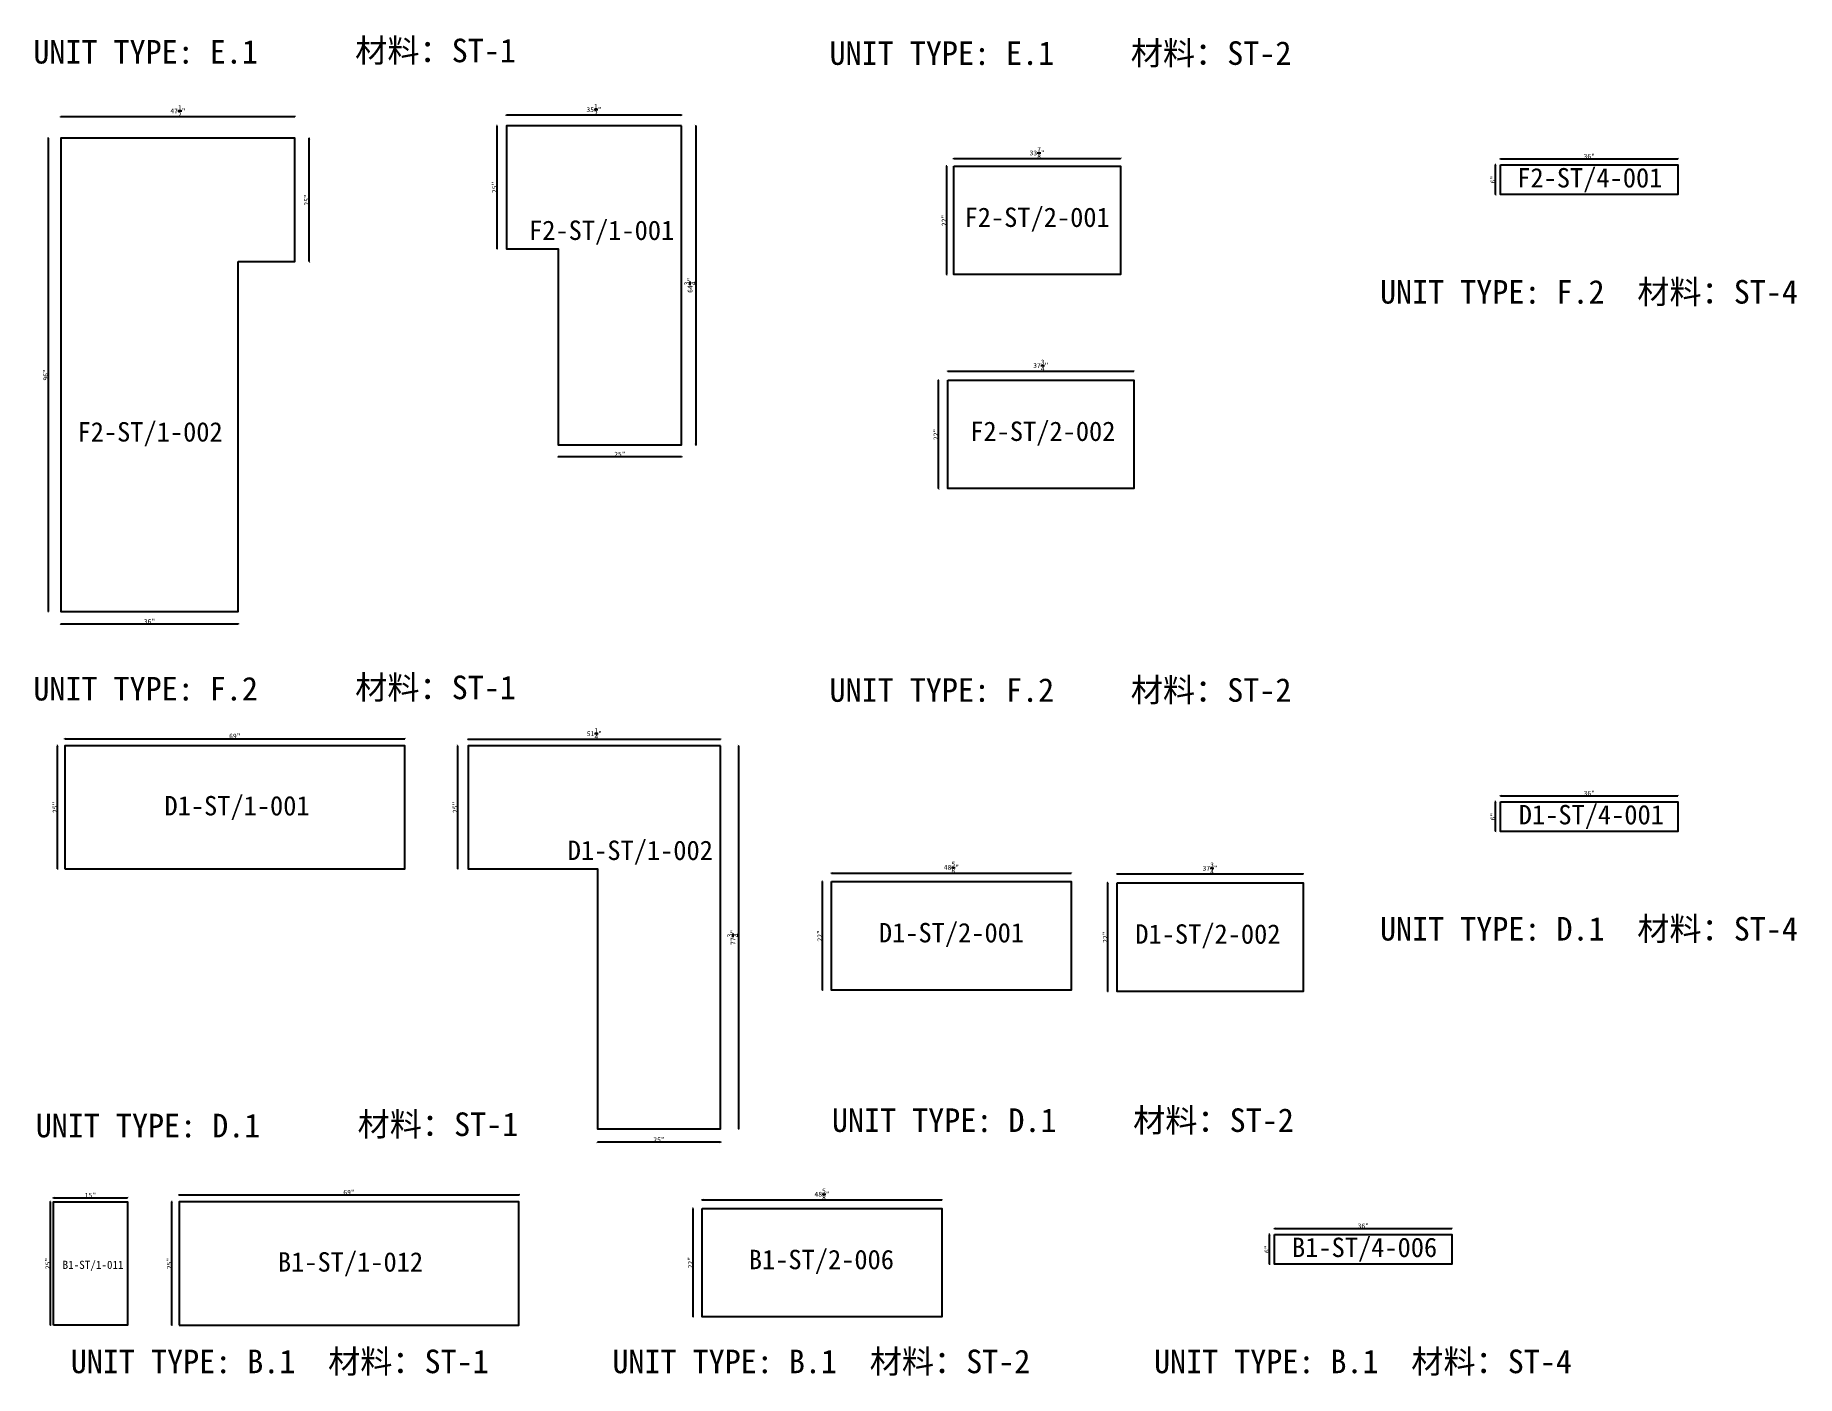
# Model space of a CAD drawing. Header units: millimetres. Extents: x -46962 to 137822, y -48342 to 2116.
# Drawn here: x -46822 to -37741, y -16131 to -9224 of the extents above; entities that cross this region are included whole.
import ezdxf
from ezdxf.enums import TextEntityAlignment as Align

# ---------------------------------------------------------------- set-up
doc = ezdxf.new("R2010")
doc.units = ezdxf.units.MM
doc.layers.add('COUNTERTOP_NUMBER', color=3, linetype='Continuous')
doc.layers.add('COUNTERTOPS', color=7, linetype='Continuous')
doc.styles.add('样式 1', font='')
doc.styles.get('样式 1').set_extended_font_data('NSimSun')
doc.dimstyles.new('副本 ISO-25', dxfattribs={"dimtxt": 25, "dimasz": 10, "dimexe": 1.5, "dimexo": 0.5, "dimtad": 1, "dimlfac": 0.03937, "dimlunit": 5, "dimtxsty": '样式 1', "dimblk": 'ARCHTICK', "dimcen": 2.5, "dimclrd": 256, "dimclrt": 1, "dimazin": 3, "dimtfac": 1, "dimtmove": 0, "dimatfit": 3, "dimfxlon": 1})

msp = doc.modelspace()

# ---------------------------------------------------------------- texts
at = {"style": '样式 1'}
for s, p in [('UNIT TYPE: E.1', (-46831.71, -9369.488)), ('材料：ST-1', (-45172.423, -9362.833)), ('UNIT TYPE: E.1', (-42727.3, -9376.266)), ('材料：ST-2', (-41174.575, -9376.266)), ('UNIT TYPE: F.2', (-39889.784, -10606.516)), ('材料：ST-4', (-38563.503, -10606.516)), ('UNIT TYPE: F.2', (-46831.71, -12651.545)), ('材料：ST-1', (-45172.423, -12644.889)), ('材料：ST-2', (-41174.575, -12658.322)), ('UNIT TYPE: F.2', (-42727.3, -12658.322)), ('UNIT TYPE: D.1', (-39889.784, -13888.572)), ('材料：ST-4', (-38563.503, -13888.572)), ('UNIT TYPE: D.1', (-46819.369, -14902.675)), ('材料：ST-1', (-45160.082, -14896.02)), ('UNIT TYPE: D.1', (-42714.959, -14874.973)), ('材料：ST-2', (-41162.234, -14874.973)), ('材料：ST-1', (-45312.259, -16118.14)), ('材料：ST-2', (-42520.384, -16118.14)), ('材料：ST-4', (-39728.51, -16118.14)), ('UNIT TYPE: B.1', (-46638.54, -16118.14)), ('UNIT TYPE: B.1', (-43846.665, -16118.14)), ('UNIT TYPE: B.1', (-41054.791, -16118.14))]:
    msp.add_text(s, height=121.5865, dxfattribs=at).set_placement(p)
at = {"layer": 'COUNTERTOP_NUMBER', "color": 3, "style": '样式 1'}
for s, height, p in [('F2-ST/4-001', 100, (-38808.005, -9957.928)), ('F2-ST/2-001', 100, (-41657.066, -10161.389)), ('F2-ST/1-001', 100, (-43902.074, -10228.519)), ('F2-ST/1-002', 100, (-46229.591, -11267.226)), ('F2-ST/2-002', 100, (-41627.614, -11264.088)), ('D1-ST/1-001', 100, (-45781.553, -13193.774)), ('D1-ST/4-001', 100, (-38800.229, -13239.985)), ('D1-ST/1-002', 100, (-43702.658, -13423.624)), ('D1-ST/2-001', 100, (-42098.632, -13848.074)), ('D1-ST/2-002', 100, (-40776.785, -13854.933)), ('B1-ST/4-006', 100, (-39969.09, -15469.552)), ('B1-ST/1-012', 100, (-45196.616, -15544.605)), ('B1-ST/2-006', 100, (-42769.244, -15532.194)), ('B1-ST/1-011', 42, (-46523.57, -15559.747))]:
    msp.add_text(s, height=height, dxfattribs=at).set_placement(p, align=Align.MIDDLE_CENTER)

# ---------------------------------------------------------------- blocks, each defined once
blk = doc.blocks.new('_ArchTick')
at = {"color": 0, "linetype": 'ByBlock', "const_width": 0.15}
blk.add_lwpolyline([(-0.5, -0.5), (0.5, 0.5)], dxfattribs=at)
blk = doc.blocks.new('*D60')
at = {"color": 0, "lineweight": -2, "transparency": 16777216}
for p, q in [((-46705.4, -12884.6), (-46707.9, -12884.6)), ((-46705.4, -13519.6), (-46707.9, -13519.6))]:
    blk.add_line(p, q, dxfattribs=at)
at = {"lineweight": -2, "transparency": 16777216}
blk.add_line((-46706.4, -13519.6), (-46706.4, -12884.6), dxfattribs=at)
at = {"layer": 'Defpoints', "color": 0, "transparency": 16777216}
for p in [(-46706.4, -12884.6), (-46669.4, -12884.6), (-46669.4, -13519.6)]:
    blk.add_point(p, dxfattribs=at)
at = {"lineweight": -2, "transparency": 16777216, "xscale": 10, "yscale": 10, "zscale": 10}
for p, rotation in [((-46706.4, -12884.6), 90), ((-46706.4, -13519.6), 270)]:
    blk.add_blockref('_ArchTick', p, dxfattribs=dict(at, rotation=rotation))
at = {"color": 1, "transparency": 16777216, "insert": (-46719.5, -13202.1), "char_height": 25, "attachment_point": 5, "rotation": 90, "style": '样式 1'}
blk.add_mtext('\\A1;25"', dxfattribs=at)
blk = doc.blocks.new('*D61')
at = {"color": 0, "lineweight": -2, "transparency": 16777216}
for p, q in [((-46669.4, -12849.3), (-46669.4, -12846.8)), ((-44916.8, -12849.3), (-44916.8, -12846.8))]:
    blk.add_line(p, q, dxfattribs=at)
at = {"lineweight": -2, "transparency": 16777216}
blk.add_line((-46669.4, -12848.3), (-44916.8, -12848.3), dxfattribs=at)
at = {"layer": 'Defpoints', "color": 0, "transparency": 16777216}
for p in [(-46669.4, -12884.6), (-44916.8, -12848.3), (-44916.8, -12884.6)]:
    blk.add_point(p, dxfattribs=at)
at = {"lineweight": -2, "transparency": 16777216, "xscale": 10, "yscale": 10, "zscale": 10, "rotation": 180}
blk.add_blockref('_ArchTick', (-46669.4, -12848.3), dxfattribs=at)
at = {"lineweight": -2, "transparency": 16777216, "xscale": 10, "yscale": 10, "zscale": 10}
blk.add_blockref('_ArchTick', (-44916.8, -12848.3), dxfattribs=at)
at = {"color": 1, "transparency": 16777216, "insert": (-45793.1, -12835.1), "char_height": 25, "attachment_point": 5, "style": '样式 1'}
blk.add_mtext('\\A1;69"', dxfattribs=at)
blk = doc.blocks.new('*D62')
at = {"color": 0, "lineweight": -2, "transparency": 16777216}
for p, q in [((-44590.5, -12852.5), (-44590.5, -12850)), ((-43288.8, -12852.5), (-43288.8, -12850))]:
    blk.add_line(p, q, dxfattribs=at)
at = {"lineweight": -2, "transparency": 16777216}
blk.add_line((-44590.5, -12851.5), (-43288.8, -12851.5), dxfattribs=at)
at = {"layer": 'Defpoints', "color": 0, "transparency": 16777216}
for p in [(-44590.5, -12884.6), (-43288.8, -12851.5), (-43288.8, -12884.6)]:
    blk.add_point(p, dxfattribs=at)
at = {"lineweight": -2, "transparency": 16777216, "xscale": 10, "yscale": 10, "zscale": 10, "rotation": 180}
blk.add_blockref('_ArchTick', (-44590.5, -12851.5), dxfattribs=at)
at = {"lineweight": -2, "transparency": 16777216, "xscale": 10, "yscale": 10, "zscale": 10}
blk.add_blockref('_ArchTick', (-43288.8, -12851.5), dxfattribs=at)
at = {"color": 1, "transparency": 16777216, "insert": (-43939.6, -12822.4), "char_height": 25, "attachment_point": 5, "style": '样式 1'}
blk.add_mtext('\\A1;51{\\H1x;\\S1/4;}"', dxfattribs=at)
blk = doc.blocks.new('*D63')
at = {"color": 0, "lineweight": -2, "transparency": 16777216}
for p, q in [((-44643, -12884.6), (-44645.5, -12884.6)), ((-44643, -13519.6), (-44645.5, -13519.6))]:
    blk.add_line(p, q, dxfattribs=at)
at = {"lineweight": -2, "transparency": 16777216}
blk.add_line((-44644, -13519.6), (-44644, -12884.6), dxfattribs=at)
at = {"layer": 'Defpoints', "color": 0, "transparency": 16777216}
for p in [(-44644, -12884.6), (-44590.5, -12884.6), (-44590.5, -13519.6)]:
    blk.add_point(p, dxfattribs=at)
at = {"lineweight": -2, "transparency": 16777216, "xscale": 10, "yscale": 10, "zscale": 10}
for p, rotation in [((-44644, -12884.6), 90), ((-44644, -13519.6), 270)]:
    blk.add_blockref('_ArchTick', p, dxfattribs=dict(at, rotation=rotation))
at = {"color": 1, "transparency": 16777216, "insert": (-44657.1, -13202.1), "char_height": 25, "attachment_point": 5, "rotation": 90, "style": '样式 1'}
blk.add_mtext('\\A1;25"', dxfattribs=at)
blk = doc.blocks.new('*D64')
at = {"color": 0, "lineweight": -2, "transparency": 16777216}
for p, q in [((-43923.8, -14926.9), (-43923.8, -14929.4)), ((-43288.8, -14926.9), (-43288.8, -14929.4))]:
    blk.add_line(p, q, dxfattribs=at)
at = {"lineweight": -2, "transparency": 16777216}
blk.add_line((-43288.8, -14927.9), (-43923.8, -14927.9), dxfattribs=at)
at = {"layer": 'Defpoints', "color": 0, "transparency": 16777216}
for p in [(-43923.8, -14859.5), (-43288.8, -14859.5), (-43923.8, -14927.9)]:
    blk.add_point(p, dxfattribs=at)
at = {"lineweight": -2, "transparency": 16777216, "xscale": 10, "yscale": 10, "zscale": 10, "rotation": 180}
blk.add_blockref('_ArchTick', (-43923.8, -14927.9), dxfattribs=at)
at = {"lineweight": -2, "transparency": 16777216, "xscale": 10, "yscale": 10, "zscale": 10}
blk.add_blockref('_ArchTick', (-43288.8, -14927.9), dxfattribs=at)
at = {"color": 1, "transparency": 16777216, "insert": (-43606.3, -14914.7), "char_height": 25, "attachment_point": 5, "style": '样式 1'}
blk.add_mtext('\\A1;25"', dxfattribs=at)
blk = doc.blocks.new('*D65')
at = {"color": 0, "lineweight": -2, "transparency": 16777216}
for p, q in [((-43196.5, -12884.6), (-43194, -12884.6)), ((-43196.5, -14859.5), (-43194, -14859.5))]:
    blk.add_line(p, q, dxfattribs=at)
at = {"lineweight": -2, "transparency": 16777216}
blk.add_line((-43195.5, -14859.5), (-43195.5, -12884.6), dxfattribs=at)
at = {"layer": 'Defpoints', "color": 0, "transparency": 16777216}
for p in [(-43288.8, -12884.6), (-43195.5, -12884.6), (-43288.8, -14859.5)]:
    blk.add_point(p, dxfattribs=at)
at = {"lineweight": -2, "transparency": 16777216, "xscale": 10, "yscale": 10, "zscale": 10}
for p, rotation in [((-43195.5, -12884.6), 90), ((-43195.5, -14859.5), 270)]:
    blk.add_blockref('_ArchTick', p, dxfattribs=dict(at, rotation=rotation))
at = {"color": 1, "transparency": 16777216, "insert": (-43224.6, -13872), "char_height": 25, "attachment_point": 5, "rotation": 90, "style": '样式 1'}
blk.add_mtext('\\A1;77{\\H1x;\\S3/4;}"', dxfattribs=at)
blk = doc.blocks.new('*D66')
at = {"color": 0, "lineweight": -2, "transparency": 16777216}
for p, q in [((-42716.5, -13541.6), (-42716.5, -13539.1)), ((-41481.4, -13541.6), (-41481.4, -13539.1))]:
    blk.add_line(p, q, dxfattribs=at)
at = {"lineweight": -2, "transparency": 16777216}
blk.add_line((-42716.5, -13540.6), (-41481.4, -13540.6), dxfattribs=at)
at = {"layer": 'Defpoints', "color": 0, "transparency": 16777216}
for p in [(-42716.5, -13585.1), (-41481.4, -13540.6), (-41481.4, -13585.1)]:
    blk.add_point(p, dxfattribs=at)
at = {"lineweight": -2, "transparency": 16777216, "xscale": 10, "yscale": 10, "zscale": 10, "rotation": 180}
blk.add_blockref('_ArchTick', (-42716.5, -13540.6), dxfattribs=at)
at = {"lineweight": -2, "transparency": 16777216, "xscale": 10, "yscale": 10, "zscale": 10}
blk.add_blockref('_ArchTick', (-41481.4, -13540.6), dxfattribs=at)
at = {"color": 1, "transparency": 16777216, "insert": (-42099, -13511.5), "char_height": 25, "attachment_point": 5, "style": '样式 1'}
blk.add_mtext('\\A1;48{\\H1x;\\S5/8;}"', dxfattribs=at)
blk = doc.blocks.new('*D67')
at = {"color": 0, "lineweight": -2, "transparency": 16777216}
for p, q in [((-42763.3, -13585.1), (-42765.8, -13585.1)), ((-42763.3, -14143.9), (-42765.8, -14143.9))]:
    blk.add_line(p, q, dxfattribs=at)
at = {"lineweight": -2, "transparency": 16777216}
blk.add_line((-42764.3, -14143.9), (-42764.3, -13585.1), dxfattribs=at)
at = {"layer": 'Defpoints', "color": 0, "transparency": 16777216}
for p in [(-42764.3, -13585.1), (-42716.5, -13585.1), (-42716.5, -14143.9)]:
    blk.add_point(p, dxfattribs=at)
at = {"lineweight": -2, "transparency": 16777216, "xscale": 10, "yscale": 10, "zscale": 10}
for p, rotation in [((-42764.3, -13585.1), 90), ((-42764.3, -14143.9), 270)]:
    blk.add_blockref('_ArchTick', p, dxfattribs=dict(at, rotation=rotation))
at = {"color": 1, "transparency": 16777216, "insert": (-42777.4, -13864.5), "char_height": 25, "attachment_point": 5, "rotation": 90, "style": '样式 1'}
blk.add_mtext('\\A1;22"', dxfattribs=at)
blk = doc.blocks.new('*D68')
at = {"color": 0, "lineweight": -2, "transparency": 16777216}
for p, q in [((-41244.6, -13546.1), (-41244.6, -13543.6)), ((-40285.8, -13546.1), (-40285.8, -13543.6))]:
    blk.add_line(p, q, dxfattribs=at)
at = {"lineweight": -2, "transparency": 16777216}
blk.add_line((-41244.6, -13545.1), (-40285.8, -13545.1), dxfattribs=at)
at = {"layer": 'Defpoints', "color": 0, "transparency": 16777216}
for p in [(-41244.6, -13592), (-40285.8, -13545.1), (-40285.8, -13592)]:
    blk.add_point(p, dxfattribs=at)
at = {"lineweight": -2, "transparency": 16777216, "xscale": 10, "yscale": 10, "zscale": 10, "rotation": 180}
blk.add_blockref('_ArchTick', (-41244.6, -13545.1), dxfattribs=at)
at = {"lineweight": -2, "transparency": 16777216, "xscale": 10, "yscale": 10, "zscale": 10}
blk.add_blockref('_ArchTick', (-40285.8, -13545.1), dxfattribs=at)
at = {"color": 1, "transparency": 16777216, "insert": (-40765.2, -13516), "char_height": 25, "attachment_point": 5, "style": '样式 1'}
blk.add_mtext('\\A1;37{\\H1x;\\S3/4;}"', dxfattribs=at)
blk = doc.blocks.new('*D69')
at = {"color": 0, "lineweight": -2, "transparency": 16777216}
for p, q in [((-41291.8, -13592), (-41294.3, -13592)), ((-41291.8, -14150.8), (-41294.3, -14150.8))]:
    blk.add_line(p, q, dxfattribs=at)
at = {"lineweight": -2, "transparency": 16777216}
blk.add_line((-41292.8, -14150.8), (-41292.8, -13592), dxfattribs=at)
at = {"layer": 'Defpoints', "color": 0, "transparency": 16777216}
for p in [(-41292.8, -13592), (-41244.6, -13592), (-41244.6, -14150.8)]:
    blk.add_point(p, dxfattribs=at)
at = {"lineweight": -2, "transparency": 16777216, "xscale": 10, "yscale": 10, "zscale": 10}
for p, rotation in [((-41292.8, -13592), 90), ((-41292.8, -14150.8), 270)]:
    blk.add_blockref('_ArchTick', p, dxfattribs=dict(at, rotation=rotation))
at = {"color": 1, "transparency": 16777216, "insert": (-41305.9, -13871.4), "char_height": 25, "attachment_point": 5, "rotation": 90, "style": '样式 1'}
blk.add_mtext('\\A1;22"', dxfattribs=at)
blk = doc.blocks.new('*D70')
at = {"color": 0, "lineweight": -2, "transparency": 16777216}
for p, q in [((-39268.1, -13143.6), (-39268.1, -13141.1)), ((-38353.7, -13143.6), (-38353.7, -13141.1))]:
    blk.add_line(p, q, dxfattribs=at)
at = {"lineweight": -2, "transparency": 16777216}
blk.add_line((-39268.1, -13142.6), (-38353.7, -13142.6), dxfattribs=at)
at = {"layer": 'Defpoints', "color": 0, "transparency": 16777216}
for p in [(-38353.7, -13142.6), (-39268.1, -13173.4), (-38353.7, -13173.4)]:
    blk.add_point(p, dxfattribs=at)
at = {"lineweight": -2, "transparency": 16777216, "xscale": 10, "yscale": 10, "zscale": 10, "rotation": 180}
blk.add_blockref('_ArchTick', (-39268.1, -13142.6), dxfattribs=at)
at = {"lineweight": -2, "transparency": 16777216, "xscale": 10, "yscale": 10, "zscale": 10}
blk.add_blockref('_ArchTick', (-38353.7, -13142.6), dxfattribs=at)
at = {"color": 1, "transparency": 16777216, "insert": (-38810.9, -13129.5), "char_height": 25, "attachment_point": 5, "style": '样式 1'}
blk.add_mtext('\\A1;36"', dxfattribs=at)
blk = doc.blocks.new('*D71')
at = {"color": 0, "lineweight": -2, "transparency": 16777216}
for p, q in [((-39292.9, -13173.4), (-39295.4, -13173.4)), ((-39292.9, -13325.8), (-39295.4, -13325.8))]:
    blk.add_line(p, q, dxfattribs=at)
at = {"lineweight": -2, "transparency": 16777216}
blk.add_line((-39293.9, -13325.8), (-39293.9, -13173.4), dxfattribs=at)
at = {"layer": 'Defpoints', "color": 0, "transparency": 16777216}
for p in [(-39293.9, -13173.4), (-39268.1, -13173.4), (-39268.1, -13325.8)]:
    blk.add_point(p, dxfattribs=at)
at = {"lineweight": -2, "transparency": 16777216, "xscale": 10, "yscale": 10, "zscale": 10}
for p, rotation in [((-39293.9, -13173.4), 90), ((-39293.9, -13325.8), 270)]:
    blk.add_blockref('_ArchTick', p, dxfattribs=dict(at, rotation=rotation))
at = {"color": 1, "transparency": 16777216, "insert": (-39307.1, -13249.6), "char_height": 25, "attachment_point": 5, "rotation": 90, "style": '样式 1'}
blk.add_mtext('\\A1;6"', dxfattribs=at)
blk = doc.blocks.new('*D72')
at = {"color": 0, "lineweight": -2, "transparency": 16777216}
for p, q in [((-46742.7, -15235.4), (-46745.2, -15235.4)), ((-46742.7, -15870.4), (-46745.2, -15870.4))]:
    blk.add_line(p, q, dxfattribs=at)
at = {"lineweight": -2, "transparency": 16777216}
blk.add_line((-46743.7, -15870.4), (-46743.7, -15235.4), dxfattribs=at)
at = {"layer": 'Defpoints', "color": 0, "transparency": 16777216}
for p in [(-46743.7, -15235.4), (-46727.9, -15235.4), (-46727.9, -15870.4)]:
    blk.add_point(p, dxfattribs=at)
at = {"lineweight": -2, "transparency": 16777216, "xscale": 10, "yscale": 10, "zscale": 10}
for p, rotation in [((-46743.7, -15235.4), 90), ((-46743.7, -15870.4), 270)]:
    blk.add_blockref('_ArchTick', p, dxfattribs=dict(at, rotation=rotation))
at = {"color": 1, "transparency": 16777216, "insert": (-46756.8, -15552.9), "char_height": 25, "attachment_point": 5, "rotation": 90, "style": '样式 1'}
blk.add_mtext('\\A1;25"', dxfattribs=at)
blk = doc.blocks.new('*D73')
at = {"color": 0, "lineweight": -2, "transparency": 16777216}
for p, q in [((-46727.9, -15215), (-46727.9, -15212.5)), ((-46346.9, -15215), (-46346.9, -15212.5))]:
    blk.add_line(p, q, dxfattribs=at)
at = {"lineweight": -2, "transparency": 16777216}
blk.add_line((-46727.9, -15214), (-46346.9, -15214), dxfattribs=at)
at = {"layer": 'Defpoints', "color": 0, "transparency": 16777216}
for p in [(-46727.9, -15235.4), (-46346.9, -15214), (-46346.9, -15235.4)]:
    blk.add_point(p, dxfattribs=at)
at = {"lineweight": -2, "transparency": 16777216, "xscale": 10, "yscale": 10, "zscale": 10, "rotation": 180}
blk.add_blockref('_ArchTick', (-46727.9, -15214), dxfattribs=at)
at = {"lineweight": -2, "transparency": 16777216, "xscale": 10, "yscale": 10, "zscale": 10}
blk.add_blockref('_ArchTick', (-46346.9, -15214), dxfattribs=at)
at = {"color": 1, "transparency": 16777216, "insert": (-46537.4, -15200.9), "char_height": 25, "attachment_point": 5, "style": '样式 1'}
blk.add_mtext('\\A1;15"', dxfattribs=at)
blk = doc.blocks.new('*D74')
at = {"color": 0, "lineweight": -2, "transparency": 16777216}
for p, q in [((-46116.6, -15235.4), (-46119.1, -15235.4)), ((-46116.6, -15870.4), (-46119.1, -15870.4))]:
    blk.add_line(p, q, dxfattribs=at)
at = {"lineweight": -2, "transparency": 16777216}
blk.add_line((-46117.6, -15870.4), (-46117.6, -15235.4), dxfattribs=at)
at = {"layer": 'Defpoints', "color": 0, "transparency": 16777216}
for p in [(-46117.6, -15235.4), (-46080.6, -15235.4), (-46080.6, -15870.4)]:
    blk.add_point(p, dxfattribs=at)
at = {"lineweight": -2, "transparency": 16777216, "xscale": 10, "yscale": 10, "zscale": 10}
for p, rotation in [((-46117.6, -15235.4), 90), ((-46117.6, -15870.4), 270)]:
    blk.add_blockref('_ArchTick', p, dxfattribs=dict(at, rotation=rotation))
at = {"color": 1, "transparency": 16777216, "insert": (-46130.7, -15552.9), "char_height": 25, "attachment_point": 5, "rotation": 90, "style": '样式 1'}
blk.add_mtext('\\A1;25"', dxfattribs=at)
blk = doc.blocks.new('*D75')
at = {"color": 0, "lineweight": -2, "transparency": 16777216}
for p, q in [((-46080.6, -15200.1), (-46080.6, -15197.6)), ((-44328, -15200.1), (-44328, -15197.6))]:
    blk.add_line(p, q, dxfattribs=at)
at = {"lineweight": -2, "transparency": 16777216}
blk.add_line((-46080.6, -15199.1), (-44328, -15199.1), dxfattribs=at)
at = {"layer": 'Defpoints', "color": 0, "transparency": 16777216}
for p in [(-46080.6, -15235.4), (-44328, -15199.1), (-44328, -15235.4)]:
    blk.add_point(p, dxfattribs=at)
at = {"lineweight": -2, "transparency": 16777216, "xscale": 10, "yscale": 10, "zscale": 10, "rotation": 180}
blk.add_blockref('_ArchTick', (-46080.6, -15199.1), dxfattribs=at)
at = {"lineweight": -2, "transparency": 16777216, "xscale": 10, "yscale": 10, "zscale": 10}
blk.add_blockref('_ArchTick', (-44328, -15199.1), dxfattribs=at)
at = {"color": 1, "transparency": 16777216, "insert": (-45204.3, -15186), "char_height": 25, "attachment_point": 5, "style": '样式 1'}
blk.add_mtext('\\A1;69"', dxfattribs=at)
blk = doc.blocks.new('*D76')
at = {"color": 0, "lineweight": -2, "transparency": 16777216}
for p, q in [((-43383.3, -15225.7), (-43383.3, -15223.2)), ((-42148.2, -15225.7), (-42148.2, -15223.2))]:
    blk.add_line(p, q, dxfattribs=at)
at = {"lineweight": -2, "transparency": 16777216}
blk.add_line((-43383.3, -15224.7), (-42148.2, -15224.7), dxfattribs=at)
at = {"layer": 'Defpoints', "color": 0, "transparency": 16777216}
for p in [(-42148.2, -15224.7), (-43383.3, -15269.2), (-42148.2, -15269.2)]:
    blk.add_point(p, dxfattribs=at)
at = {"lineweight": -2, "transparency": 16777216, "xscale": 10, "yscale": 10, "zscale": 10, "rotation": 180}
blk.add_blockref('_ArchTick', (-43383.3, -15224.7), dxfattribs=at)
at = {"lineweight": -2, "transparency": 16777216, "xscale": 10, "yscale": 10, "zscale": 10}
blk.add_blockref('_ArchTick', (-42148.2, -15224.7), dxfattribs=at)
at = {"color": 1, "transparency": 16777216, "insert": (-42765.7, -15195.6), "char_height": 25, "attachment_point": 5, "style": '样式 1'}
blk.add_mtext('\\A1;48{\\H1x;\\S5/8;}"', dxfattribs=at)
blk = doc.blocks.new('*D77')
at = {"color": 0, "lineweight": -2, "transparency": 16777216}
for p, q in [((-43430, -15269.2), (-43432.5, -15269.2)), ((-43430, -15828), (-43432.5, -15828))]:
    blk.add_line(p, q, dxfattribs=at)
at = {"lineweight": -2, "transparency": 16777216}
blk.add_line((-43431, -15828), (-43431, -15269.2), dxfattribs=at)
at = {"layer": 'Defpoints', "color": 0, "transparency": 16777216}
for p in [(-43431, -15269.2), (-43383.3, -15269.2), (-43383.3, -15828)]:
    blk.add_point(p, dxfattribs=at)
at = {"lineweight": -2, "transparency": 16777216, "xscale": 10, "yscale": 10, "zscale": 10}
for p, rotation in [((-43431, -15269.2), 90), ((-43431, -15828), 270)]:
    blk.add_blockref('_ArchTick', p, dxfattribs=dict(at, rotation=rotation))
at = {"color": 1, "transparency": 16777216, "insert": (-43444.1, -15548.6), "char_height": 25, "attachment_point": 5, "rotation": 90, "style": '样式 1'}
blk.add_mtext('\\A1;22"', dxfattribs=at)
blk = doc.blocks.new('*D78')
at = {"color": 0, "lineweight": -2, "transparency": 16777216}
for p, q in [((-40433.1, -15373.1), (-40433.1, -15370.6)), ((-39518.7, -15373.1), (-39518.7, -15370.6))]:
    blk.add_line(p, q, dxfattribs=at)
at = {"lineweight": -2, "transparency": 16777216}
blk.add_line((-40433.1, -15372.1), (-39518.7, -15372.1), dxfattribs=at)
at = {"layer": 'Defpoints', "color": 0, "transparency": 16777216}
for p in [(-40433.1, -15403), (-39518.7, -15372.1), (-39518.7, -15403)]:
    blk.add_point(p, dxfattribs=at)
at = {"lineweight": -2, "transparency": 16777216, "xscale": 10, "yscale": 10, "zscale": 10, "rotation": 180}
blk.add_blockref('_ArchTick', (-40433.1, -15372.1), dxfattribs=at)
at = {"lineweight": -2, "transparency": 16777216, "xscale": 10, "yscale": 10, "zscale": 10}
blk.add_blockref('_ArchTick', (-39518.7, -15372.1), dxfattribs=at)
at = {"color": 1, "transparency": 16777216, "insert": (-39975.9, -15359), "char_height": 25, "attachment_point": 5, "style": '样式 1'}
blk.add_mtext('\\A1;36"', dxfattribs=at)
blk = doc.blocks.new('*D79')
at = {"color": 0, "lineweight": -2, "transparency": 16777216}
for p, q in [((-40457.9, -15403), (-40460.4, -15403)), ((-40457.9, -15555.4), (-40460.4, -15555.4))]:
    blk.add_line(p, q, dxfattribs=at)
at = {"lineweight": -2, "transparency": 16777216}
blk.add_line((-40458.9, -15555.4), (-40458.9, -15403), dxfattribs=at)
at = {"layer": 'Defpoints', "color": 0, "transparency": 16777216}
for p in [(-40458.9, -15403), (-40433.1, -15403), (-40433.1, -15555.4)]:
    blk.add_point(p, dxfattribs=at)
at = {"lineweight": -2, "transparency": 16777216, "xscale": 10, "yscale": 10, "zscale": 10}
for p, rotation in [((-40458.9, -15403), 90), ((-40458.9, -15555.4), 270)]:
    blk.add_blockref('_ArchTick', p, dxfattribs=dict(at, rotation=rotation))
at = {"color": 1, "transparency": 16777216, "insert": (-40472.1, -15479.2), "char_height": 25, "attachment_point": 5, "rotation": 90, "style": '样式 1'}
blk.add_mtext('\\A1;6"', dxfattribs=at)
blk = doc.blocks.new('*D46')
at = {"color": 0, "lineweight": -2, "transparency": 16777216}
for p, q in [((-44392.2, -9636.7), (-44392.2, -9634.2)), ((-43490.5, -9636.7), (-43490.5, -9634.2))]:
    blk.add_line(p, q, dxfattribs=at)
at = {"lineweight": -2, "transparency": 16777216}
blk.add_line((-43490.5, -9635.7), (-44392.2, -9635.7), dxfattribs=at)
at = {"layer": 'Defpoints', "color": 0, "transparency": 16777216}
for p in [(-44392.2, -9635.7), (-44392.2, -9689.7), (-43490.5, -9689.7)]:
    blk.add_point(p, dxfattribs=at)
at = {"lineweight": -2, "transparency": 16777216, "xscale": 10, "yscale": 10, "zscale": 10, "rotation": 180}
blk.add_blockref('_ArchTick', (-44392.2, -9635.7), dxfattribs=at)
at = {"lineweight": -2, "transparency": 16777216, "xscale": 10, "yscale": 10, "zscale": 10}
blk.add_blockref('_ArchTick', (-43490.5, -9635.7), dxfattribs=at)
at = {"color": 1, "transparency": 16777216, "insert": (-43941.3, -9606.7), "char_height": 25, "attachment_point": 5, "style": '样式 1'}
blk.add_mtext('\\A1;35{\\H1x;\\S1/2;}"', dxfattribs=at)
blk = doc.blocks.new('*D47')
at = {"color": 0, "lineweight": -2, "transparency": 16777216}
for p, q in [((-43418, -9689.7), (-43415.5, -9689.7)), ((-43418, -11334.3), (-43415.5, -11334.3))]:
    blk.add_line(p, q, dxfattribs=at)
at = {"lineweight": -2, "transparency": 16777216}
blk.add_line((-43417, -9689.7), (-43417, -11334.3), dxfattribs=at)
at = {"layer": 'Defpoints', "color": 0, "transparency": 16777216}
for p in [(-43490.5, -9689.7), (-43490.5, -11334.3), (-43417, -11334.3)]:
    blk.add_point(p, dxfattribs=at)
at = {"lineweight": -2, "transparency": 16777216, "xscale": 10, "yscale": 10, "zscale": 10}
for p, rotation in [((-43417, -9689.7), 90), ((-43417, -11334.3), 270)]:
    blk.add_blockref('_ArchTick', p, dxfattribs=dict(at, rotation=rotation))
at = {"color": 1, "transparency": 16777216, "insert": (-43446.1, -10512), "char_height": 25, "attachment_point": 5, "rotation": 90, "style": '样式 1'}
blk.add_mtext('\\A1;64{\\H1x;\\S3/4;}"', dxfattribs=at)
blk = doc.blocks.new('*D48')
at = {"color": 0, "lineweight": -2, "transparency": 16777216}
for p, q in [((-44125.5, -11394.6), (-44125.5, -11397.1)), ((-43490.5, -11394.6), (-43490.5, -11397.1))]:
    blk.add_line(p, q, dxfattribs=at)
at = {"lineweight": -2, "transparency": 16777216}
blk.add_line((-43490.5, -11395.6), (-44125.5, -11395.6), dxfattribs=at)
at = {"layer": 'Defpoints', "color": 0, "transparency": 16777216}
for p in [(-44125.5, -11334.3), (-43490.5, -11334.3), (-44125.5, -11395.6)]:
    blk.add_point(p, dxfattribs=at)
at = {"lineweight": -2, "transparency": 16777216, "xscale": 10, "yscale": 10, "zscale": 10, "rotation": 180}
blk.add_blockref('_ArchTick', (-44125.5, -11395.6), dxfattribs=at)
at = {"lineweight": -2, "transparency": 16777216, "xscale": 10, "yscale": 10, "zscale": 10}
blk.add_blockref('_ArchTick', (-43490.5, -11395.6), dxfattribs=at)
at = {"color": 1, "transparency": 16777216, "insert": (-43808, -11382.5), "char_height": 25, "attachment_point": 5, "style": '样式 1'}
blk.add_mtext('\\A1;25"', dxfattribs=at)
blk = doc.blocks.new('*D49')
at = {"color": 0, "lineweight": -2, "transparency": 16777216}
for p, q in [((-44440.2, -9689.7), (-44442.7, -9689.7)), ((-44440.2, -10324.7), (-44442.7, -10324.7))]:
    blk.add_line(p, q, dxfattribs=at)
at = {"lineweight": -2, "transparency": 16777216}
blk.add_line((-44441.2, -10324.7), (-44441.2, -9689.7), dxfattribs=at)
at = {"layer": 'Defpoints', "color": 0, "transparency": 16777216}
for p in [(-44441.2, -9689.7), (-44392.2, -9689.7), (-44392.2, -10324.7)]:
    blk.add_point(p, dxfattribs=at)
at = {"lineweight": -2, "transparency": 16777216, "xscale": 10, "yscale": 10, "zscale": 10}
for p, rotation in [((-44441.2, -9689.7), 90), ((-44441.2, -10324.7), 270)]:
    blk.add_blockref('_ArchTick', p, dxfattribs=dict(at, rotation=rotation))
at = {"color": 1, "transparency": 16777216, "insert": (-44454.3, -10007.2), "char_height": 25, "attachment_point": 5, "rotation": 90, "style": '样式 1'}
blk.add_mtext('\\A1;25"', dxfattribs=at)
blk = doc.blocks.new('*D50')
at = {"color": 0, "lineweight": -2, "transparency": 16777216}
for p, q in [((-46689.7, -9643.9), (-46689.7, -9641.4)), ((-45483.2, -9643.9), (-45483.2, -9641.4))]:
    blk.add_line(p, q, dxfattribs=at)
at = {"lineweight": -2, "transparency": 16777216}
blk.add_line((-46689.7, -9642.9), (-45483.2, -9642.9), dxfattribs=at)
at = {"layer": 'Defpoints', "color": 0, "transparency": 16777216}
for p in [(-45483.2, -9642.9), (-46689.7, -9754.7), (-45483.2, -9754.7)]:
    blk.add_point(p, dxfattribs=at)
at = {"lineweight": -2, "transparency": 16777216, "xscale": 10, "yscale": 10, "zscale": 10, "rotation": 180}
blk.add_blockref('_ArchTick', (-46689.7, -9642.9), dxfattribs=at)
at = {"lineweight": -2, "transparency": 16777216, "xscale": 10, "yscale": 10, "zscale": 10}
blk.add_blockref('_ArchTick', (-45483.2, -9642.9), dxfattribs=at)
at = {"color": 1, "transparency": 16777216, "insert": (-46086.4, -9613.9), "char_height": 25, "attachment_point": 5, "style": '样式 1'}
blk.add_mtext('\\A1;47{\\H1x;\\S1/2;}"', dxfattribs=at)
blk = doc.blocks.new('*D51')
at = {"color": 0, "lineweight": -2, "transparency": 16777216}
for p, q in [((-46753.9, -9754.7), (-46756.4, -9754.7)), ((-46753.9, -12193.1), (-46756.4, -12193.1))]:
    blk.add_line(p, q, dxfattribs=at)
at = {"lineweight": -2, "transparency": 16777216}
blk.add_line((-46754.9, -9754.7), (-46754.9, -12193.1), dxfattribs=at)
at = {"layer": 'Defpoints', "color": 0, "transparency": 16777216}
for p in [(-46689.7, -9754.7), (-46754.9, -12193.1), (-46689.7, -12193.1)]:
    blk.add_point(p, dxfattribs=at)
at = {"lineweight": -2, "transparency": 16777216, "xscale": 10, "yscale": 10, "zscale": 10}
for p, rotation in [((-46754.9, -9754.7), 90), ((-46754.9, -12193.1), 270)]:
    blk.add_blockref('_ArchTick', p, dxfattribs=dict(at, rotation=rotation))
at = {"color": 1, "transparency": 16777216, "insert": (-46768, -10973.9), "char_height": 25, "attachment_point": 5, "rotation": 90, "style": '样式 1'}
blk.add_mtext('\\A1;96"', dxfattribs=at)
blk = doc.blocks.new('*D52')
at = {"color": 0, "lineweight": -2, "transparency": 16777216}
for p, q in [((-46689.7, -12256.2), (-46689.7, -12258.7)), ((-45775.3, -12256.2), (-45775.3, -12258.7))]:
    blk.add_line(p, q, dxfattribs=at)
at = {"lineweight": -2, "transparency": 16777216}
blk.add_line((-46689.7, -12257.2), (-45775.3, -12257.2), dxfattribs=at)
at = {"layer": 'Defpoints', "color": 0, "transparency": 16777216}
for p in [(-46689.7, -12193.1), (-45775.3, -12193.1), (-45775.3, -12257.2)]:
    blk.add_point(p, dxfattribs=at)
at = {"lineweight": -2, "transparency": 16777216, "xscale": 10, "yscale": 10, "zscale": 10, "rotation": 180}
blk.add_blockref('_ArchTick', (-46689.7, -12257.2), dxfattribs=at)
at = {"lineweight": -2, "transparency": 16777216, "xscale": 10, "yscale": 10, "zscale": 10}
blk.add_blockref('_ArchTick', (-45775.3, -12257.2), dxfattribs=at)
at = {"color": 1, "transparency": 16777216, "insert": (-46232.5, -12244.1), "char_height": 25, "attachment_point": 5, "style": '样式 1'}
blk.add_mtext('\\A1;36"', dxfattribs=at)
blk = doc.blocks.new('*D53')
at = {"color": 0, "lineweight": -2, "transparency": 16777216}
for p, q in [((-45410.2, -9754.7), (-45407.7, -9754.7)), ((-45410.2, -10389.7), (-45407.7, -10389.7))]:
    blk.add_line(p, q, dxfattribs=at)
at = {"lineweight": -2, "transparency": 16777216}
blk.add_line((-45409.2, -10389.7), (-45409.2, -9754.7), dxfattribs=at)
at = {"layer": 'Defpoints', "color": 0, "transparency": 16777216}
for p in [(-45483.2, -9754.7), (-45409.2, -9754.7), (-45483.2, -10389.7)]:
    blk.add_point(p, dxfattribs=at)
at = {"lineweight": -2, "transparency": 16777216, "xscale": 10, "yscale": 10, "zscale": 10}
for p, rotation in [((-45409.2, -9754.7), 90), ((-45409.2, -10389.7), 270)]:
    blk.add_blockref('_ArchTick', p, dxfattribs=dict(at, rotation=rotation))
at = {"color": 1, "transparency": 16777216, "insert": (-45422.3, -10072.2), "char_height": 25, "attachment_point": 5, "rotation": 90, "style": '样式 1'}
blk.add_mtext('\\A1;25"', dxfattribs=at)
blk = doc.blocks.new('*D54')
at = {"color": 0, "lineweight": -2, "transparency": 16777216}
for p, q in [((-42087.2, -9860), (-42087.2, -9857.5)), ((-41226.7, -9860), (-41226.7, -9857.5))]:
    blk.add_line(p, q, dxfattribs=at)
at = {"lineweight": -2, "transparency": 16777216}
blk.add_line((-42087.2, -9859), (-41226.7, -9859), dxfattribs=at)
at = {"layer": 'Defpoints', "color": 0, "transparency": 16777216}
for p in [(-41226.7, -9859), (-42087.2, -9898.4), (-41226.7, -9898.4)]:
    blk.add_point(p, dxfattribs=at)
at = {"lineweight": -2, "transparency": 16777216, "xscale": 10, "yscale": 10, "zscale": 10, "rotation": 180}
blk.add_blockref('_ArchTick', (-42087.2, -9859), dxfattribs=at)
at = {"lineweight": -2, "transparency": 16777216, "xscale": 10, "yscale": 10, "zscale": 10}
blk.add_blockref('_ArchTick', (-41226.7, -9859), dxfattribs=at)
at = {"color": 1, "transparency": 16777216, "insert": (-41656.9, -9829.9), "char_height": 25, "attachment_point": 5, "style": '样式 1'}
blk.add_mtext('\\A1;33{\\H1x;\\S7/8;}"', dxfattribs=at)
blk = doc.blocks.new('*D55')
at = {"color": 0, "lineweight": -2, "transparency": 16777216}
for p, q in [((-42122.8, -9898.4), (-42125.3, -9898.4)), ((-42122.8, -10457.2), (-42125.3, -10457.2))]:
    blk.add_line(p, q, dxfattribs=at)
at = {"lineweight": -2, "transparency": 16777216}
blk.add_line((-42123.8, -9898.4), (-42123.8, -10457.2), dxfattribs=at)
at = {"layer": 'Defpoints', "color": 0, "transparency": 16777216}
for p in [(-42087.2, -9898.4), (-42123.8, -10457.2), (-42087.2, -10457.2)]:
    blk.add_point(p, dxfattribs=at)
at = {"lineweight": -2, "transparency": 16777216, "xscale": 10, "yscale": 10, "zscale": 10}
for p, rotation in [((-42123.8, -9898.4), 90), ((-42123.8, -10457.2), 270)]:
    blk.add_blockref('_ArchTick', p, dxfattribs=dict(at, rotation=rotation))
at = {"color": 1, "transparency": 16777216, "insert": (-42136.9, -10177.8), "char_height": 25, "attachment_point": 5, "rotation": 90, "style": '样式 1'}
blk.add_mtext('\\A1;22"', dxfattribs=at)
blk = doc.blocks.new('*D56')
at = {"color": 0, "lineweight": -2, "transparency": 16777216}
for p, q in [((-42117.7, -10955.3), (-42117.7, -10952.8)), ((-41158.9, -10955.3), (-41158.9, -10952.8))]:
    blk.add_line(p, q, dxfattribs=at)
at = {"lineweight": -2, "transparency": 16777216}
blk.add_line((-42117.7, -10954.3), (-41158.9, -10954.3), dxfattribs=at)
at = {"layer": 'Defpoints', "color": 0, "transparency": 16777216}
for p in [(-41158.9, -10954.3), (-42117.7, -11001.1), (-41158.9, -11001.1)]:
    blk.add_point(p, dxfattribs=at)
at = {"lineweight": -2, "transparency": 16777216, "xscale": 10, "yscale": 10, "zscale": 10, "rotation": 180}
blk.add_blockref('_ArchTick', (-42117.7, -10954.3), dxfattribs=at)
at = {"lineweight": -2, "transparency": 16777216, "xscale": 10, "yscale": 10, "zscale": 10}
blk.add_blockref('_ArchTick', (-41158.9, -10954.3), dxfattribs=at)
at = {"color": 1, "transparency": 16777216, "insert": (-41638.3, -10925.2), "char_height": 25, "attachment_point": 5, "style": '样式 1'}
blk.add_mtext('\\A1;37{\\H1x;\\S3/4;}"', dxfattribs=at)
blk = doc.blocks.new('*D57')
at = {"color": 0, "lineweight": -2, "transparency": 16777216}
for p, q in [((-42164.8, -11001.1), (-42167.3, -11001.1)), ((-42164.8, -11559.9), (-42167.3, -11559.9))]:
    blk.add_line(p, q, dxfattribs=at)
at = {"lineweight": -2, "transparency": 16777216}
blk.add_line((-42165.8, -11559.9), (-42165.8, -11001.1), dxfattribs=at)
at = {"layer": 'Defpoints', "color": 0, "transparency": 16777216}
for p in [(-42165.8, -11001.1), (-42117.7, -11001.1), (-42117.7, -11559.9)]:
    blk.add_point(p, dxfattribs=at)
at = {"lineweight": -2, "transparency": 16777216, "xscale": 10, "yscale": 10, "zscale": 10}
for p, rotation in [((-42165.8, -11001.1), 90), ((-42165.8, -11559.9), 270)]:
    blk.add_blockref('_ArchTick', p, dxfattribs=dict(at, rotation=rotation))
at = {"color": 1, "transparency": 16777216, "insert": (-42178.9, -11280.5), "char_height": 25, "attachment_point": 5, "rotation": 90, "style": '样式 1'}
blk.add_mtext('\\A1;22"', dxfattribs=at)
blk = doc.blocks.new('*D58')
at = {"color": 0, "lineweight": -2, "transparency": 16777216}
for p, q in [((-39268.1, -9861.5), (-39268.1, -9859)), ((-38353.7, -9861.5), (-38353.7, -9859))]:
    blk.add_line(p, q, dxfattribs=at)
at = {"lineweight": -2, "transparency": 16777216}
blk.add_line((-39268.1, -9860.5), (-38353.7, -9860.5), dxfattribs=at)
at = {"layer": 'Defpoints', "color": 0, "transparency": 16777216}
for p in [(-39268.1, -9891.4), (-38353.7, -9860.5), (-38353.7, -9891.4)]:
    blk.add_point(p, dxfattribs=at)
at = {"lineweight": -2, "transparency": 16777216, "xscale": 10, "yscale": 10, "zscale": 10, "rotation": 180}
blk.add_blockref('_ArchTick', (-39268.1, -9860.5), dxfattribs=at)
at = {"lineweight": -2, "transparency": 16777216, "xscale": 10, "yscale": 10, "zscale": 10}
blk.add_blockref('_ArchTick', (-38353.7, -9860.5), dxfattribs=at)
at = {"color": 1, "transparency": 16777216, "insert": (-38810.9, -9847.4), "char_height": 25, "attachment_point": 5, "style": '样式 1'}
blk.add_mtext('\\A1;36"', dxfattribs=at)
blk = doc.blocks.new('*D59')
at = {"color": 0, "lineweight": -2, "transparency": 16777216}
for p, q in [((-39292.9, -9891.4), (-39295.4, -9891.4)), ((-39292.9, -10043.8), (-39295.4, -10043.8))]:
    blk.add_line(p, q, dxfattribs=at)
at = {"lineweight": -2, "transparency": 16777216}
blk.add_line((-39293.9, -10043.8), (-39293.9, -9891.4), dxfattribs=at)
at = {"layer": 'Defpoints', "color": 0, "transparency": 16777216}
for p in [(-39293.9, -9891.4), (-39268.1, -9891.4), (-39268.1, -10043.8)]:
    blk.add_point(p, dxfattribs=at)
at = {"lineweight": -2, "transparency": 16777216, "xscale": 10, "yscale": 10, "zscale": 10}
for p, rotation in [((-39293.9, -9891.4), 90), ((-39293.9, -10043.8), 270)]:
    blk.add_blockref('_ArchTick', p, dxfattribs=dict(at, rotation=rotation))
at = {"color": 1, "transparency": 16777216, "insert": (-39307.1, -9967.6), "char_height": 25, "attachment_point": 5, "rotation": 90, "style": '样式 1'}
blk.add_mtext('\\A1;6"', dxfattribs=at)

# ---------------------------------------------------------------- dimensions: what is measured, and where the dimension line sits
for base, p1, p2, picture, middle in [((-45483.178, -9642.935), (-46689.678, -9754.657), (-45483.178, -9754.657), '*D50', (-46086.428, -9613.911)), ((-44392.161, -9635.728), (-43490.461, -9689.7), (-44392.161, -9689.7), '*D46', (-43941.311, -9606.704)), ((-41226.729, -9858.993), (-42087.154, -9898.42), (-41226.729, -9898.42), '*D54', (-41656.941, -9829.9)), ((-38353.692, -9860.523), (-39268.092, -9891.359), (-38353.692, -9891.359), '*D58', (-38810.892, -9847.398)), ((-41158.852, -10954.262), (-42117.702, -11001.119), (-41158.852, -11001.119), '*D56', (-41638.277, -10925.168)), ((-44125.461, -11395.606), (-43490.461, -11334.35), (-44125.461, -11334.35), '*D48', (-43807.961, -11382.481)), ((-45775.278, -12257.249), (-46689.678, -12193.057), (-45775.278, -12193.057), '*D52', (-46232.478, -12244.124)), ((-43288.771, -12851.473), (-44590.521, -12884.605), (-43288.771, -12884.605), '*D62', (-43939.646, -12822.449)), ((-44916.816, -12848.275), (-46669.416, -12884.605), (-44916.816, -12884.605), '*D61', (-45793.116, -12835.15)), ((-38353.692, -13142.58), (-39268.092, -13173.415), (-38353.692, -13173.415), '*D70', (-38810.892, -13129.455)), ((-41481.421, -13540.577), (-42716.496, -13585.105), (-41481.421, -13585.105), '*D66', (-42098.958, -13511.483)), ((-40285.799, -13545.107), (-41244.649, -13591.964), (-40285.799, -13591.964), '*D68', (-40765.224, -13516.014)), ((-43923.771, -14927.871), (-43288.771, -14859.455), (-43923.771, -14859.455), '*D64', (-43606.271, -14914.746)), ((-46346.895, -15214.001), (-46727.895, -15235.436), (-46346.895, -15235.436), '*D73', (-46537.395, -15200.876)), ((-44328.025, -15199.105), (-46080.625, -15235.436), (-44328.025, -15235.436), '*D75', (-45204.325, -15185.98)), ((-42148.178, -15224.696), (-43383.253, -15269.225), (-42148.178, -15269.225), '*D76', (-42765.716, -15195.603)), ((-39518.7, -15372.147), (-40433.1, -15402.983), (-39518.7, -15402.983), '*D78', (-39975.9, -15359.022))]:
    dim = msp.add_linear_dim(base=base, p1=p1, p2=p2, dimstyle='副本 ISO-25')
    dim.commit()
    dim.dimension.update_dxf_attribs({"geometry": picture, "text_midpoint": middle})
for base, p1, p2, picture, middle in [((-44441.206, -9689.7), (-44392.161, -10324.7), (-44392.161, -9689.7), '*D49', (-44454.331, -10007.2)), ((-43417.021, -11334.35), (-43490.461, -9689.7), (-43490.461, -11334.35), '*D47', (-43446.114, -10512.025)), ((-46754.91, -12193.057), (-46689.678, -9754.657), (-46689.678, -12193.057), '*D51', (-46768.035, -10973.857)), ((-45409.174, -9754.657), (-45483.178, -10389.657), (-45483.178, -9754.657), '*D53', (-45422.299, -10072.157)), ((-42123.8, -10457.22), (-42087.154, -9898.42), (-42087.154, -10457.22), '*D55', (-42136.925, -10177.82)), ((-39293.927, -9891.359), (-39268.092, -10043.759), (-39268.092, -9891.359), '*D59', (-39307.052, -9967.559)), ((-42165.81, -11001.119), (-42117.702, -11559.919), (-42117.702, -11001.119), '*D57', (-42178.935, -11280.519)), ((-46706.356, -12884.605), (-46669.416, -13519.605), (-46669.416, -12884.605), '*D60', (-46719.481, -13202.105)), ((-44643.966, -12884.605), (-44590.521, -13519.605), (-44590.521, -12884.605), '*D63', (-44657.091, -13202.105)), ((-43195.549, -12884.605), (-43288.771, -14859.455), (-43288.771, -12884.605), '*D65', (-43224.642, -13872.03)), ((-39293.927, -13173.415), (-39268.092, -13325.815), (-39268.092, -13173.415), '*D71', (-39307.052, -13249.615)), ((-42764.259, -13585.105), (-42716.496, -14143.905), (-42716.496, -13585.105), '*D67', (-42777.384, -13864.505)), ((-41292.757, -13591.964), (-41244.649, -14150.764), (-41244.649, -13591.964), '*D69', (-41305.882, -13871.364)), ((-46743.693, -15235.436), (-46727.895, -15870.436), (-46727.895, -15235.436), '*D72', (-46756.818, -15552.936)), ((-46117.565, -15235.436), (-46080.625, -15870.436), (-46080.625, -15235.436), '*D74', (-46130.69, -15552.936)), ((-43431.017, -15269.225), (-43383.253, -15828.025), (-43383.253, -15269.225), '*D77', (-43444.142, -15548.625)), ((-40458.935, -15402.983), (-40433.1, -15555.383), (-40433.1, -15402.983), '*D79', (-40472.06, -15479.183))]:
    dim = msp.add_linear_dim(base=base, p1=p1, p2=p2, angle=90, dimstyle='副本 ISO-25')
    dim.commit()
    dim.dimension.update_dxf_attribs({"geometry": picture, "text_midpoint": middle})

# ---------------------------------------------------------------- linework, layer by layer
at = {"layer": 'COUNTERTOPS'}
for points in [[(-43490.461, -9689.7), (-44392.161, -9689.7), (-44392.161, -10324.7), (-44125.461, -10324.7), (-44125.461, -11334.35), (-43490.461, -11334.35)], [(-45775.278, -10389.657), (-45483.178, -10389.657), (-45483.178, -9754.657), (-46689.678, -9754.657), (-46689.678, -12193.057), (-45775.278, -12193.057)], [(-39268.092, -9891.359), (-38353.692, -9891.359), (-38353.692, -10043.759), (-39268.092, -10043.759)], [(-42087.154, -9898.42), (-41226.729, -9898.42), (-41226.729, -10457.22), (-42087.154, -10457.22)], [(-42117.702, -11001.119), (-41158.852, -11001.119), (-41158.852, -11559.919), (-42117.702, -11559.919)], [(-46669.416, -13519.605), (-44916.816, -13519.605), (-44916.816, -12884.605), (-46669.416, -12884.605)], [(-43288.771, -12884.605), (-44590.521, -12884.605), (-44590.521, -13519.605), (-43923.771, -13519.605), (-43923.771, -14859.455), (-43288.771, -14859.455)], [(-39268.092, -13173.415), (-38353.692, -13173.415), (-38353.692, -13325.815), (-39268.092, -13325.815)], [(-42716.496, -13585.105), (-41481.421, -13585.105), (-41481.421, -14143.905), (-42716.496, -14143.905)], [(-41244.649, -13591.964), (-40285.799, -13591.964), (-40285.799, -14150.764), (-41244.649, -14150.764)], [(-46727.895, -15870.436), (-46727.895, -15235.436), (-46346.895, -15235.436), (-46346.895, -15870.436)], [(-46080.625, -15870.436), (-44328.025, -15870.436), (-44328.025, -15235.436), (-46080.625, -15235.436)], [(-43383.253, -15269.225), (-42148.178, -15269.225), (-42148.178, -15828.025), (-43383.253, -15828.025)], [(-40433.1, -15402.983), (-39518.7, -15402.983), (-39518.7, -15555.383), (-40433.1, -15555.383)]]:
    msp.add_lwpolyline(points, close=True, dxfattribs=at)

msp.set_redraw_order([(e.dxf.handle, doc.entitydb.next_handle()) for e in msp.query("TEXT MTEXT ATTDEF DIMENSION ARC_DIMENSION")])  # texts and dimensions are drawn at this point

doc.saveas('drawing.dxf')
